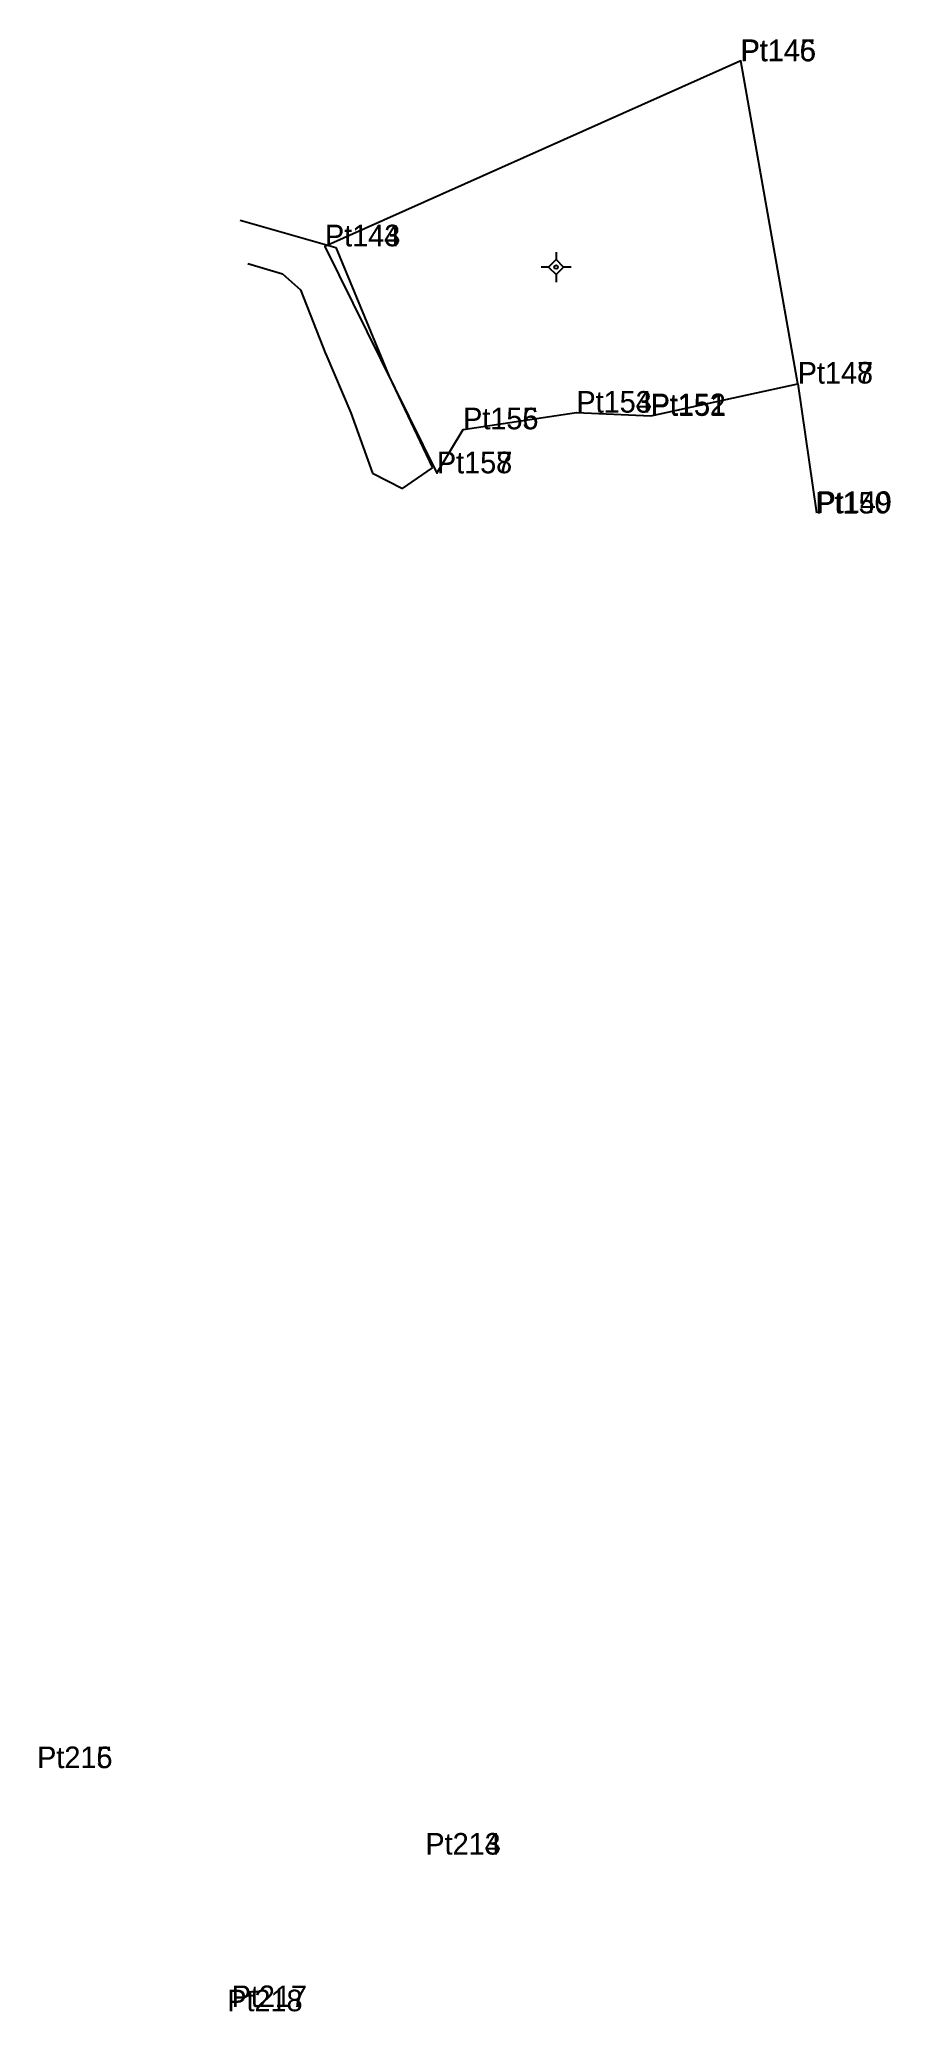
# Model space of a CAD drawing. Extents: x 549210 to 552392, y 1837658 to 1841725.
# Drawn here: x 552321 to 552392, y 1838924.8 to 1839089.5 of the extents above; entities that cross this region are included whole.
import ezdxf

# ---------------------------------------------------------------- set-up
doc = ezdxf.new("R2010")
doc.units = 0
for name, color, linetype in [('Level 10', 7, 'Continuous'), ('Level 11', 7, 'Continuous'), ('Level 12', 7, 'Continuous'), ('Level 23', 7, 'Continuous'), ('Level 7', 7, 'Continuous')]:
    doc.layers.add(name, color=color, linetype=linetype)

msp = doc.modelspace()

# ---------------------------------------------------------------- texts
at = {"layer": 'Level 12'}
for s, p in [('Pt146', (552379.5, 1839087.65)), ('Pt145', (552379.54, 1839087.68)), ('Pt144', (552344.81, 1839072.2)), ('Pt143', (552344.82, 1839072.21)), ('Pt148', (552384.29, 1839060.75)), ('Pt147', (552384.3, 1839060.74)), ('Pt153', (552365.81, 1839058.32)), ('Pt154', (552365.82, 1839058.32)), ('Pt152', (552372, 1839058.11)), ('Pt151', (552372.03, 1839058.05)), ('Pt155', (552356.35, 1839056.93)), ('Pt156', (552356.36, 1839056.93)), ('Pt158', (552354.16, 1839053.26)), ('Pt157', (552354.17, 1839053.25)), ('Pt150', (552385.76, 1839049.9)), ('Pt149', (552385.87, 1839049.95)), ('Pt216', (552320.78, 1838945.15)), ('Pt215', (552320.79, 1838945.15)), ('Pt213', (552353.2, 1838937.93)), ('Pt214', (552353.21, 1838937.93)), ('Pt218', (552336.66, 1838924.85)), ('Pt217', (552337.03, 1838925.2))]:
    msp.add_text(s, height=1.8, dxfattribs=at).set_placement(p)

# ---------------------------------------------------------------- linework, layer by layer
at = {"layer": 'Level 10'}
msp.add_line((552384.3, 1839060.74), (552385.866, 1839049.953), dxfattribs=at)
msp.add_lwpolyline([(552384.3, 1839060.74), (552379.539, 1839087.681), (552344.808, 1839072.195), (552354.173, 1839053.254), (552356.363, 1839056.926), (552365.823, 1839058.322), (552372.034, 1839058.054), (552384.3, 1839060.74)], dxfattribs=at)
at = {"layer": 'Level 11'}
for p, q in [((552364.12, 1839071.095), (552363.495, 1839070.47)), ((552364.12, 1839071.72), (552364.12, 1839071.095)), ((552364.745, 1839070.47), (552364.12, 1839071.095)), ((552363.495, 1839070.47), (552362.87, 1839070.47)), ((552363.495, 1839070.47), (552364.12, 1839069.845)), ((552364.12, 1839069.845), (552364.745, 1839070.47)), ((552364.12, 1839069.845), (552364.12, 1839069.22)), ((552365.37, 1839070.47), (552364.745, 1839070.47))]:
    msp.add_line(p, q, dxfattribs=at)
msp.add_circle((552364.12, 1839070.47), 0.15, dxfattribs=at)
at = {"layer": 'Level 23'}
for p, q in [((552337.75, 1839074.38), (552345.73, 1839072.12)), ((552338.38, 1839070.77), (552341.27, 1839069.91)), ((552345.73, 1839072.12), (552350.17, 1839061.33)), ((552341.27, 1839069.91), (552342.77, 1839068.58)), ((552342.77, 1839068.58), (552344.888, 1839063.184)), ((552344.9, 1839063.19), (552346.97, 1839058.3)), ((552350.17, 1839061.33), (552353.79, 1839053.72)), ((552346.97, 1839058.3), (552348.79, 1839053.26)), ((552348.79, 1839053.26), (552351.28, 1839052)), ((552351.28, 1839052), (552353.79, 1839053.72))]:
    msp.add_line(p, q, dxfattribs=at)
at = {"layer": 'Level 7'}
for p, q in [((552379.495, 1839087.649), (552379.495, 1839087.649)), ((552379.539, 1839087.681), (552379.539, 1839087.681)), ((552344.808, 1839072.195), (552344.808, 1839072.195)), ((552344.816, 1839072.212), (552344.816, 1839072.212)), ((552384.289, 1839060.754), (552384.289, 1839060.754)), ((552384.3, 1839060.74), (552384.3, 1839060.74)), ((552365.809, 1839058.315), (552365.809, 1839058.315)), ((552365.823, 1839058.322), (552365.823, 1839058.322)), ((552371.998, 1839058.113), (552371.998, 1839058.113)), ((552372.034, 1839058.054), (552372.034, 1839058.054)), ((552356.354, 1839056.929), (552356.354, 1839056.929)), ((552356.363, 1839056.926), (552356.363, 1839056.926)), ((552354.156, 1839053.262), (552354.156, 1839053.262)), ((552354.173, 1839053.254), (552354.173, 1839053.254)), ((552385.763, 1839049.898), (552385.763, 1839049.898)), ((552385.866, 1839049.953), (552385.866, 1839049.953))]:
    msp.add_line(p, q, dxfattribs=at)

msp.set_redraw_order([(e.dxf.handle, doc.entitydb.next_handle()) for e in msp.query("TEXT MTEXT ATTDEF DIMENSION ARC_DIMENSION")])  # texts and dimensions are drawn at this point

doc.saveas('drawing.dxf')
